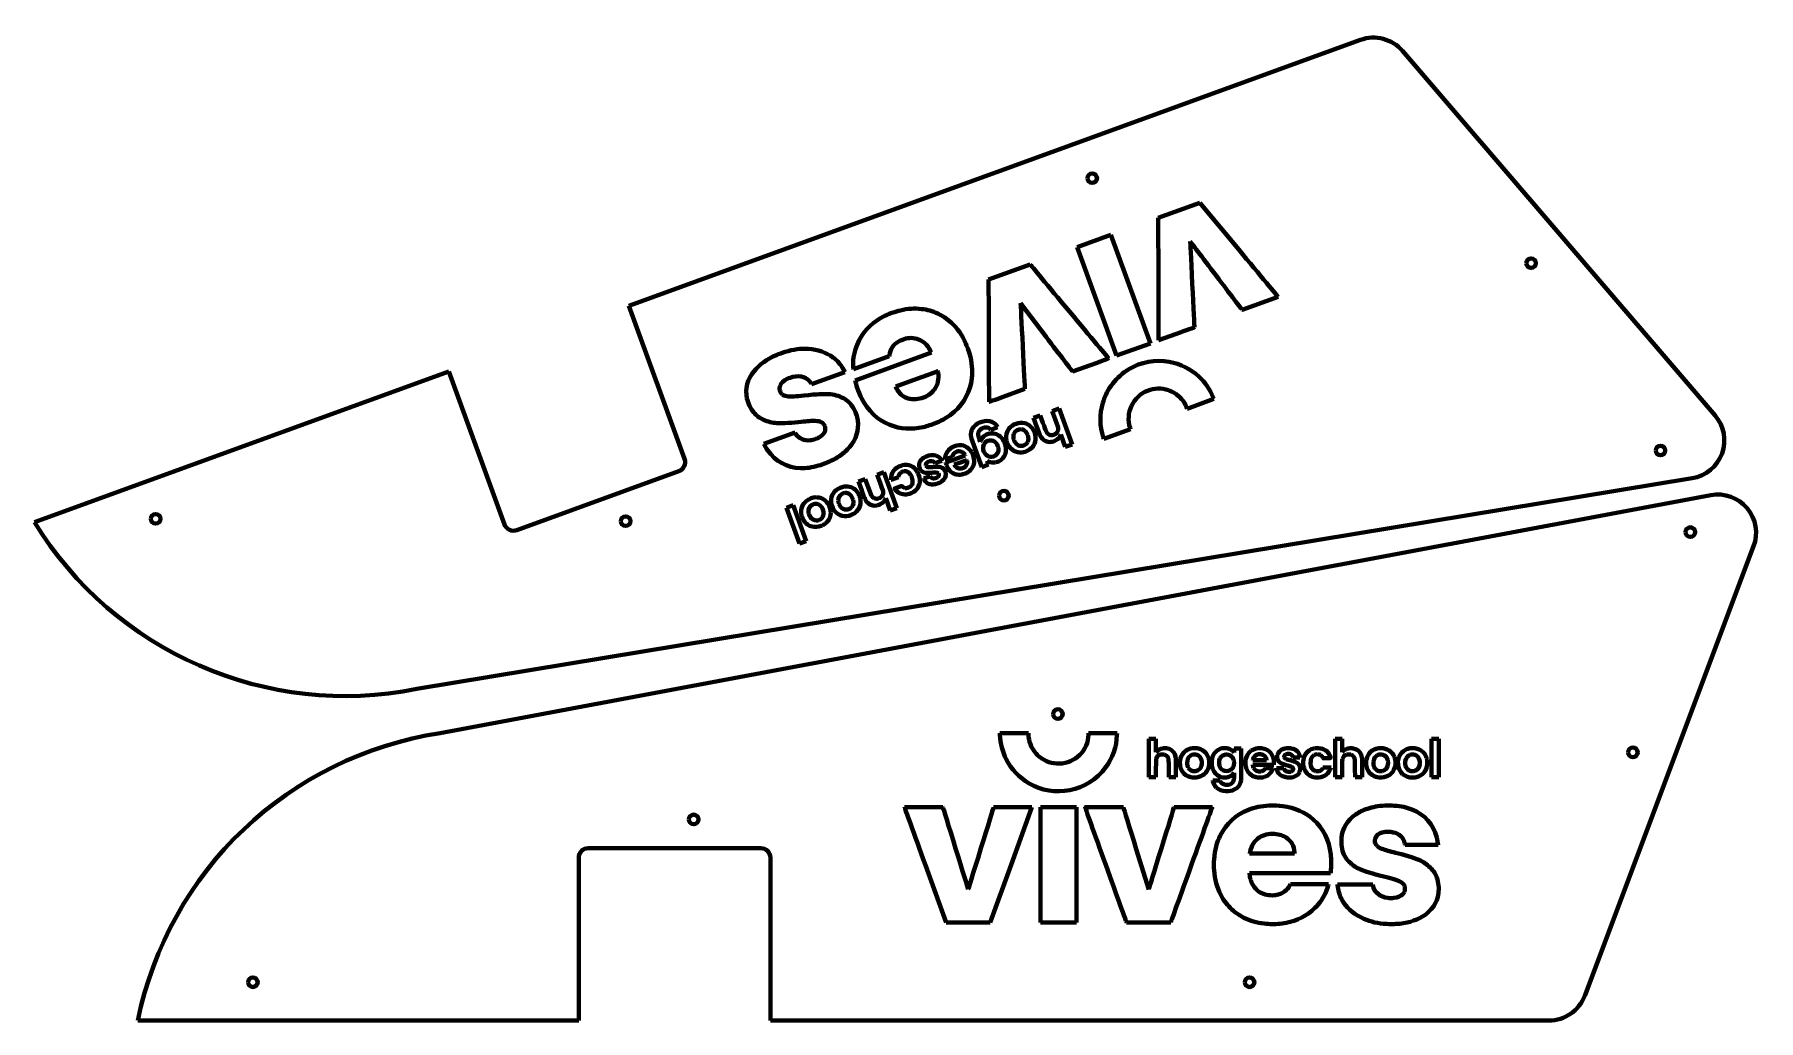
# Model space of a CAD drawing. Header units: millimetres. Extents: x 14 to 914, y 52 to 567.
import ezdxf

# ---------------------------------------------------------------- set-up
doc = ezdxf.new("R2010")
doc.units = ezdxf.units.MM
doc.header["$LTSCALE"] = 0.75
doc.layers.add('Visible', color=7, linetype='Continuous', lineweight=70)

msp = doc.modelspace()

# ---------------------------------------------------------------- linework, layer by layer
at = {"layer": 'Visible', "extrusion": (0.34202, -0.939693, 0)}
for p, q in [((706.06, 564.2), (324.4, 425.29)), ((891.17, 368.08), (728.08, 558.42)), ((600.57, 471.31), (622.27, 479.2)), ((622.27, 479.2), (642.65, 454.72)), ((600.69, 439.35), (600.57, 471.31)), ((558.33, 455.96), (575.91, 462.36)), ((575.91, 462.36), (596.5, 405.79)), ((578.92, 399.4), (558.33, 455.96)), ((512.12, 439.14), (533.79, 447.02)), ((533.79, 447.02), (533.87, 446.92)), ((512.11, 438.98), (512.12, 439.14)), ((600.81, 407.39), (600.69, 439.35)), ((324.4, 425.29), (353.47, 345.42)), ((528.82, 426.8), (528.83, 426.53)), ((542.09, 409.26), (528.82, 426.8)), ((644.37, 423.22), (644.27, 423.34)), ((663.16, 430.06), (644.37, 423.22)), ((663.1, 430.14), (663.16, 430.06)), ((596.5, 405.79), (578.92, 399.4)), ((610.15, 410.77), (600.81, 407.39)), ((460.28, 399.03), (441.56, 392.22)), ((442.5, 386.43), (482.25, 400.94)), ((460.34, 399.56), (460.28, 399.03)), ((482.25, 400.94), (482.17, 401.11)), ((230.43, 391.09), (14.3, 312.42)), ((259.5, 311.22), (230.43, 391.09)), ((437.1, 390.79), (419.73, 384.47)), ((436.95, 391.1), (437.1, 390.79)), ((441.56, 392.22), (441.51, 392.81)), ((474.65, 387.27), (463.66, 383.27)), ((555.91, 391.02), (555.64, 391.37)), ((565.31, 394.44), (555.91, 391.02)), ((419.73, 384.47), (419.65, 384.62)), ((442.68, 385.68), (442.5, 386.43)), ((463.66, 383.27), (463.9, 382.7)), ((531.05, 381.97), (521.7, 378.57)), ((531.05, 382.2), (531.05, 381.97)), ((545.32, 370.42), (548.84, 371.7)), ((546.86, 366.15), (545.32, 370.42)), ((548.84, 371.7), (555.64, 353.03)), ((615.68, 371.68), (615.39, 372.4)), ((629.65, 376.76), (615.68, 371.68)), ((629.34, 377.5), (629.65, 376.76)), ((513.25, 360.71), (513.1, 360.89)), ((516.77, 361.99), (513.25, 360.71)), ((516.63, 362.26), (516.77, 361.99)), ((535.53, 366.85), (539.05, 368.13)), ((537.08, 362.6), (535.53, 366.85)), ((539.05, 368.13), (540.48, 364.2)), ((586.15, 360.93), (572.23, 355.87)), ((585.92, 361.65), (586.15, 360.93)), ((394.9, 353.31), (411.12, 359.21)), ((394.96, 353.17), (394.9, 353.31)), ((411.12, 359.21), (411.23, 358.99)), ((503.05, 356.38), (502.98, 356.89)), ((505.8, 348.8), (503.05, 356.38)), ((507.23, 355.98), (507.76, 354.45)), ((507.76, 354.45), (507.83, 354.65)), ((549.78, 358.17), (549.62, 357.78)), ((552.11, 351.75), (549.78, 358.17)), ((555.64, 353.03), (552.11, 351.75)), ((572.23, 355.87), (571.92, 356.8)), ((484.24, 343.23), (484.11, 343.42)), ((486.02, 343.86), (484.24, 343.23)), ((487.79, 344.5), (486.02, 343.86)), ((487.73, 344.65), (487.79, 344.5)), ((489.78, 343.5), (499.96, 347.2)), ((489.79, 343.36), (489.78, 343.5)), ((493.27, 346.49), (491.38, 345.8)), ((493.32, 346.77), (493.27, 346.49)), ((497.5, 343.64), (494.2, 342.45)), ((494.2, 342.45), (494.29, 342.22)), ((500.8, 344.82), (497.5, 343.64)), ((499.96, 347.2), (499.9, 347.36)), ((500.85, 344.65), (500.8, 344.82)), ((508.55, 341.21), (505.8, 348.8)), ((512.12, 342.51), (508.55, 341.21)), ((511.4, 344.48), (512.12, 342.51)), ((511.64, 344.32), (511.4, 344.48)), ((213.76, 225.39), (879.24, 335.34)), ((350.49, 339.01), (265.91, 308.23)), ((444.2, 333.61), (447.72, 334.89)), ((445.72, 329.44), (444.2, 333.61)), ((447.72, 334.89), (449.26, 330.73)), ((454, 337.18), (457.52, 338.46)), ((455.54, 332.89), (454, 337.18)), ((457.52, 338.46), (464.31, 319.79)), ((465.14, 335.91), (463.25, 335.22)), ((465.17, 336.28), (465.14, 335.91)), ((478.23, 335.16), (481.57, 336.37)), ((478.27, 335.06), (478.23, 335.16)), ((481.57, 336.37), (481.75, 336.11)), ((458.46, 324.9), (458.22, 324.38)), ((460.79, 318.51), (458.46, 324.9)), ((406.65, 319.94), (410.18, 321.23)), ((413.45, 301.28), (406.65, 319.94)), ((410.18, 321.23), (416.97, 302.56)), ((464.31, 319.79), (460.79, 318.51)), ((416.97, 302.56), (413.45, 301.28))]:
    msp.add_line(p, q, dxfattribs=at)
at = {"layer": 'Visible', "extrusion": (0, 1, 0)}
for p, q in [((888.86, 326.52), (225.91, 202.23)), ((823.12, 65.19), (911.26, 299.83)), ((518.01, 202.23), (532.87, 202.23)), ((518.04, 201.43), (518.01, 202.23)), ((532.87, 202.23), (532.9, 201.45)), ((564.26, 201.47), (564.29, 202.23)), ((564.29, 202.23), (579.11, 202.23)), ((579.11, 202.23), (579.08, 201.24)), ((595.67, 199.22), (599.42, 199.22)), ((595.67, 179.35), (595.67, 199.22)), ((599.42, 199.22), (599.42, 192.39)), ((692.86, 199.22), (696.61, 199.22)), ((692.86, 179.35), (692.86, 199.22)), ((696.61, 199.22), (696.61, 192.41)), ((743.24, 199.22), (746.99, 199.22)), ((743.24, 179.35), (743.24, 199.22)), ((746.99, 199.22), (746.99, 179.35)), ((599.42, 192.39), (599.7, 192.7)), ((639.99, 192.35), (640.17, 192.12)), ((640.17, 194.21), (643.96, 194.21)), ((640.17, 192.12), (640.17, 194.21)), ((643.96, 194.21), (643.95, 186.15)), ((670.97, 189.54), (670.89, 189.85)), ((674.52, 189.54), (670.97, 189.54)), ((674.52, 189.64), (674.52, 189.54)), ((696.61, 192.41), (697.02, 192.82)), ((599.44, 183.88), (599.42, 179.35)), ((606.09, 179.35), (606.09, 183.53)), ((609.84, 183.88), (609.84, 179.35)), ((640.17, 181.5), (640.04, 181.34)), ((640.15, 179.88), (640.17, 181.5)), ((643.95, 186.15), (643.94, 178.08)), ((649.98, 185.65), (649.98, 185.48)), ((660.82, 185.65), (649.98, 185.65)), ((650.02, 188.36), (650.01, 188.17)), ((650.01, 188.17), (653.52, 188.16)), ((653.52, 188.16), (657.02, 188.15)), ((656.38, 183.79), (656.52, 184.03)), ((656.52, 184.03), (658.53, 184.03)), ((657.02, 188.15), (657.02, 188.39)), ((660.85, 185.78), (660.82, 185.65)), ((662.35, 184.03), (664.23, 184.02)), ((662.35, 183.87), (662.35, 184.03)), ((664.23, 184.02), (666.11, 184.01)), ((666.11, 184.01), (666.17, 183.79)), ((686.41, 184.02), (686.57, 184.35)), ((686.57, 184.35), (688.58, 184.35)), ((696.62, 183.9), (696.6, 179.35)), ((703.28, 179.35), (703.26, 183.79)), ((707.03, 183.79), (707.03, 179.35)), ((599.42, 179.35), (595.67, 179.35)), ((609.84, 179.35), (606.09, 179.35)), ((629.13, 177.5), (632.87, 177.5)), ((629.17, 177.2), (629.13, 177.5)), ((632.87, 177.5), (632.95, 177.28)), ((643.94, 178.08), (643.83, 177.57)), ((696.6, 179.35), (692.86, 179.35)), ((707.03, 179.35), (703.28, 179.35)), ((746.99, 179.35), (743.24, 179.35)), ((468.28, 163.61), (488.29, 163.61)), ((468.31, 163.51), (468.28, 163.61)), ((488.29, 163.61), (488.34, 163.46)), ((534.64, 163.59), (523.81, 133.51)), ((524.7, 163.6), (534.64, 163.59)), ((539.23, 163.61), (557.93, 163.61)), ((539.23, 103.42), (539.23, 163.61)), ((557.93, 163.61), (557.93, 103.42)), ((572.42, 163.61), (582.42, 163.61)), ((582.42, 163.61), (582.56, 163.18)), ((608.8, 163.39), (608.88, 163.61)), ((608.88, 163.61), (618.83, 163.61)), ((729.36, 143.98), (729.33, 144.22)), ((746.62, 143.98), (729.36, 143.98)), ((746.62, 144.13), (746.62, 143.98)), ((298.25, 52.23), (298.25, 137.23)), ((303.25, 142.23), (393.25, 142.23)), ((398.25, 137.23), (398.25, 52.23)), ((589.17, 141.74), (595.64, 120.72)), ((660.06, 139.35), (671.76, 139.35)), ((671.76, 139.35), (671.73, 139.96)), ((489.91, 103.44), (479.12, 133.42)), ((523.81, 133.51), (513, 103.44)), ((690.57, 129.14), (648.25, 129.09)), ((648.25, 129.09), (648.26, 128.91)), ((690.65, 129.9), (690.57, 129.14)), ((595.64, 120.72), (595.73, 120.97)), ((669.3, 122.9), (669.55, 123.37)), ((669.55, 123.37), (689.47, 123.37)), ((689.47, 123.37), (689.31, 122.8)), ((694.15, 123.19), (712.63, 123.19)), ((694.18, 122.85), (694.15, 123.19)), ((712.63, 123.19), (712.65, 123.02)), ((513, 103.44), (489.91, 103.44)), ((557.93, 103.42), (539.23, 103.42)), ((584.06, 103.42), (584.01, 103.55)), ((607.11, 103.42), (584.06, 103.42)), ((607.18, 103.56), (607.11, 103.42)), ((68.25, 52.23), (298.25, 52.23)), ((398.25, 52.23), (804.4, 52.23))]:
    msp.add_line(p, q, dxfattribs=at)
at = {"layer": 'Visible', "extrusion": (0, 0, -1)}
for centre in [(-566.17, 492), (-795.15, 447.64), (-862.67, 349.84), (-520.08, 326.24), (-77.53, 314.15), (-322.73, 312.94)]:
    msp.add_circle(centre, 2.5, dxfattribs=at)
at = {"layer": 'Visible', "extrusion": (1e-16, 0, -1)}
for centre in [(-878.25, 307.23), (-548.25, 212.23), (-848.25, 192.23), (-358.25, 157.23), (-128.25, 72.23), (-648.25, 72.23)]:
    msp.add_circle(centre, 2.5, dxfattribs=at)
at = {"layer": 'Visible', "extrusion": (0, 0, -1)}
for centre, radius, start, end in [((-712.9, 545.41), 20, 70, 139.41051), ((-875.98, 355.07), 20, 139.41051, 260.61903), ((-176.32, 411.67), 190, 258.63681, 328.51061)]:
    msp.add_arc(centre, radius, start, end, dxfattribs=at)
at = {"layer": 'Visible'}
for centre, start, end in [((348.77, 343.71), 290, 20), ((264.2, 312.93), 200, 290), ((303.25, 137.23), 90, 180), ((393.25, 137.23), 0, 90)]:
    msp.add_arc(centre, 5, start, end, dxfattribs=at)
at = {"layer": 'Visible', "extrusion": (1e-16, 0, -1)}
for centre, radius, start, end in [((-892.54, 306.86), 20, 79.38097, 200.58949), ((-254.44, 14.38), 190, 11.48939, 81.36319), ((-804.4, 72.23), 20, 200.58949, 270)]:
    msp.add_arc(centre, radius, start, end, dxfattribs=at)
at = {"layer": 'Visible'}
for points in [[(617.33, 458.92), (617.3, 458.96), (617.67, 451.14), (618.4, 436.61)], [(630.78, 441.16), (623.42, 450.89), (617.36, 458.88), (617.33, 458.92)], [(642.65, 454.72), (653.87, 441.25), (663.07, 430.2), (663.1, 430.14)], [(533.87, 446.92), (533.92, 446.86), (543.11, 435.83), (554.28, 422.41)], [(644.27, 423.34), (644.22, 423.41), (638.15, 431.43), (630.78, 441.16)], [(512.23, 407.05), (512.16, 424.52), (512.11, 438.89), (512.11, 438.98)], [(618.4, 436.61), (619.02, 424.31), (619.51, 414.23), (619.5, 414.2)], [(461.66, 421.64), (463.9, 422.45), (464.39, 422.6), (466.13, 423.01)], [(466.13, 423.01), (469.87, 423.9), (473.45, 424.13), (477.04, 423.71)], [(477.04, 423.71), (480.19, 423.35), (482.77, 422.63), (485.54, 421.34)], [(528.83, 426.53), (528.83, 426.39), (529.33, 416.41), (529.94, 404.36)], [(445.02, 408.26), (447.88, 413.15), (452.06, 417.08), (457.31, 419.78)], [(457.31, 419.78), (458.88, 420.59), (459.43, 420.82), (461.66, 421.64)], [(485.54, 421.34), (488.28, 420.06), (490.51, 418.55), (492.77, 416.45)], [(492.77, 416.45), (495.83, 413.59), (498.14, 410.26), (500.19, 405.77)], [(554.28, 422.41), (565.47, 408.99), (574.64, 397.97), (574.66, 397.93)], [(619.5, 414.2), (619.5, 414.18), (615.28, 412.64), (610.15, 410.77)], [(443.1, 404.14), (443.44, 405.07), (444.53, 407.41), (445.02, 408.26)], [(465.47, 406.94), (463.92, 406.09), (462.66, 404.96), (461.82, 403.69)], [(468.84, 408.24), (467.97, 408.03), (466.24, 407.37), (465.47, 406.94)], [(476.4, 407.48), (474.03, 408.63), (471.53, 408.88), (468.84, 408.24)], [(480.5, 403.97), (479.24, 405.65), (478.03, 406.69), (476.4, 407.48)], [(500.19, 405.77), (500.6, 404.86), (501.88, 401.36), (502.13, 400.42)], [(512.34, 375.22), (512.34, 375.26), (512.29, 389.58), (512.23, 407.05)], [(555.64, 391.37), (555.49, 391.57), (549.39, 399.62), (542.09, 409.26)], [(389.75, 391.29), (392.55, 394.75), (396.4, 397.52), (401.41, 399.68)], [(401.41, 399.68), (402.34, 400.08), (404.91, 401.02), (405.91, 401.32)], [(405.91, 401.32), (410.2, 402.61), (414.23, 403.13), (418.04, 402.87)], [(418.04, 402.87), (423.11, 402.53), (427.39, 401.07), (430.92, 398.45)], [(430.92, 398.45), (431.72, 397.86), (432.07, 397.57), (432.76, 396.92)], [(432.76, 396.92), (434.49, 395.27), (435.89, 393.34), (436.95, 391.1)], [(441.51, 392.81), (441.22, 396.59), (441.75, 400.38), (443.1, 404.14)], [(461.82, 403.69), (461.07, 402.53), (460.52, 401), (460.34, 399.56)], [(482.17, 401.11), (481.79, 401.96), (481.03, 403.26), (480.5, 403.97)], [(502.13, 400.42), (503.46, 395.61), (503.83, 391.72), (503.36, 387.59)], [(529.94, 404.36), (530.54, 392.3), (531.04, 382.33), (531.05, 382.2)], [(574.66, 397.93), (574.71, 397.87), (574.24, 397.69), (565.31, 394.44)], [(585.24, 392.26), (591.6, 396.08), (599.14, 397.47), (606.4, 396.16)], [(606.4, 396.16), (612.21, 395.11), (617.58, 392.42), (621.87, 388.4)], [(386.04, 377.05), (384.95, 381.97), (386.24, 386.96), (389.75, 391.29)], [(407.04, 387.25), (405.16, 386.31), (403.98, 385.2), (403.38, 383.82)], [(410.05, 388.32), (409.36, 388.17), (407.7, 387.58), (407.04, 387.25)], [(415.54, 388.12), (413.86, 388.69), (412.06, 388.76), (410.05, 388.32)], [(419.65, 384.62), (418.63, 386.45), (417.42, 387.48), (415.54, 388.12)], [(485.67, 391.21), (485.65, 391.25), (483.42, 390.46), (474.65, 387.27)], [(483.85, 381.69), (485.66, 384.17), (486.3, 387.07), (485.79, 390.48)], [(485.79, 390.48), (485.73, 390.86), (485.68, 391.18), (485.67, 391.21)], [(503.36, 387.59), (502.56, 380.63), (499.45, 374.72), (494.11, 369.99)], [(571.71, 374.75), (573.9, 382.11), (578.72, 388.33), (585.24, 392.26)], [(621.87, 388.4), (625.16, 385.33), (627.59, 381.78), (629.34, 377.5)], [(403.02, 382.39), (402.99, 381.76), (403.04, 381.53), (403.32, 380.77)], [(403.38, 383.82), (403.13, 383.25), (403.03, 382.87), (403.02, 382.39)], [(403.32, 380.77), (403.57, 380.08), (403.59, 380.03), (403.87, 379.68)], [(403.87, 379.68), (404.03, 379.49), (404.28, 379.22), (404.42, 379.1)], [(404.42, 379.1), (404.99, 378.64), (405.89, 378.28), (406.78, 378.17)], [(406.78, 378.17), (408.44, 377.96), (411.83, 378.1), (415.88, 378.53)], [(415.88, 378.53), (419.56, 378.93), (419.94, 378.97), (421.13, 379.06)], [(421.13, 379.06), (424.69, 379.36), (427.85, 379.41), (429.63, 379.21)], [(429.63, 379.21), (430.86, 379.06), (432.39, 378.72), (433.6, 378.31)], [(433.6, 378.31), (434.51, 378), (436.3, 377.18), (437.03, 376.73)], [(444.09, 381.24), (443.33, 383.32), (443.1, 384.05), (442.68, 385.68)], [(445.79, 377.18), (445.03, 378.72), (444.86, 379.12), (444.09, 381.24)], [(463.9, 382.7), (465.21, 379.59), (467.44, 377.68), (470.71, 376.89)], [(477.11, 377.17), (479.97, 378.01), (482.28, 379.57), (483.85, 381.69)], [(521.7, 378.57), (514.23, 375.85), (512.34, 375.18), (512.34, 375.22)], [(595.08, 381.07), (591.29, 379.55), (588.35, 376.78), (586.64, 373.11)], [(605.97, 381.32), (602.34, 382.54), (598.55, 382.46), (595.08, 381.07)], [(608.93, 379.94), (608.21, 380.38), (606.76, 381.05), (605.97, 381.32)], [(615.39, 372.4), (614.1, 375.56), (611.88, 378.15), (608.93, 379.94)], [(389.59, 369.71), (387.99, 371.65), (386.61, 374.49), (386.04, 377.05)], [(394.67, 365.92), (392.33, 367.01), (391.01, 367.99), (389.59, 369.71)], [(437.03, 376.73), (439.28, 375.36), (441.01, 373.31), (442.3, 370.5)], [(442.3, 370.5), (442.62, 369.8), (443.31, 367.92), (443.49, 367.25)], [(460.62, 363.17), (454.25, 365.69), (449.05, 370.6), (445.79, 377.18)], [(470.71, 376.89), (471.37, 376.72), (472.71, 376.58), (473.4, 376.59)], [(473.4, 376.59), (474.61, 376.6), (475.83, 376.8), (477.11, 377.17)], [(494.11, 369.99), (491.54, 367.72), (488.28, 365.72), (484.77, 364.24)], [(571.92, 356.8), (570.05, 362.48), (569.97, 368.92), (571.71, 374.75)], [(586.64, 373.11), (584.95, 369.49), (584.7, 365.49), (585.92, 361.65)], [(401.57, 364.15), (399.18, 364.28), (396.99, 364.84), (394.67, 365.92)], [(414.35, 364.8), (410.46, 364.31), (404.3, 363.99), (401.57, 364.15)], [(421.68, 365.29), (419.8, 365.34), (417.37, 365.18), (414.35, 364.8)], [(424.72, 364.71), (423.93, 365.1), (423.14, 365.25), (421.68, 365.29)], [(424.14, 356.96), (426.13, 358.18), (427.09, 359.79), (426.88, 361.59)], [(426.04, 363.65), (425.68, 364.11), (425.27, 364.44), (424.72, 364.71)], [(426.58, 362.65), (426.35, 363.22), (426.29, 363.33), (426.04, 363.65)], [(426.88, 361.59), (426.84, 361.94), (426.79, 362.1), (426.58, 362.65)], [(443.49, 367.25), (444.75, 362.46), (443.74, 357.3), (440.71, 353.09)], [(477.95, 362.06), (471.86, 360.71), (465.85, 361.1), (460.62, 363.17)], [(484.77, 364.24), (482.56, 363.32), (480.13, 362.54), (477.95, 362.06)], [(502.98, 356.89), (502.65, 359.21), (503.21, 361.09), (504.67, 362.62)], [(504.67, 362.62), (505.61, 363.59), (506.93, 364.34), (508.56, 364.82)], [(507.86, 360.87), (507.42, 360.52), (507.19, 360.22), (506.93, 359.67)], [(513.1, 360.89), (512.04, 362.18), (509.47, 362.17), (507.86, 360.87)], [(508.56, 364.82), (510.58, 365.41), (512.24, 365.4), (513.87, 364.78)], [(513.87, 364.78), (514.98, 364.36), (516.13, 363.31), (516.63, 362.26)], [(521.3, 355.59), (521.01, 357.63), (521.49, 359.55), (522.65, 361.1)], [(522.65, 361.1), (524.54, 363.6), (528, 364.84), (531, 364.1)], [(529.29, 360.92), (527.68, 361.13), (526.08, 360.26), (525.36, 358.8)], [(531.14, 360.05), (530.71, 360.45), (529.87, 360.84), (529.29, 360.92)], [(531, 364.1), (532.78, 363.66), (534.34, 362.45), (535.4, 360.71)], [(532.52, 357.82), (532.15, 358.86), (531.77, 359.47), (531.14, 360.05)], [(535.4, 360.71), (535.78, 360.09), (536.32, 358.72), (536.47, 357.98)], [(538.86, 357.86), (538.71, 358.17), (538.06, 359.91), (537.08, 362.6)], [(540.48, 364.2), (542.17, 359.56), (542.25, 359.4), (542.92, 358.72)], [(548.43, 361.49), (548.39, 361.9), (548.39, 361.9), (546.86, 366.15)], [(546.91, 358.42), (548, 359.06), (548.55, 360.15), (548.43, 361.49)], [(396.87, 349.89), (396.2, 350.86), (395.13, 352.69), (394.96, 353.17)], [(411.23, 358.99), (411.3, 358.88), (411.46, 358.61), (411.61, 358.4)], [(411.61, 358.4), (413.26, 355.95), (415.92, 354.82), (419.1, 355.2)], [(419.1, 355.2), (420.05, 355.31), (420.61, 355.45), (421.83, 355.9)], [(421.83, 355.9), (422.99, 356.31), (423.4, 356.51), (424.14, 356.96)], [(440.71, 353.09), (439.48, 351.37), (437.76, 349.58), (436.02, 348.2)], [(489.51, 346.39), (489.73, 348.28), (490.78, 350.02), (492.36, 351.14)], [(492.36, 351.14), (493.15, 351.69), (494.65, 352.31), (495.6, 352.49)], [(495.6, 352.49), (498.83, 353.09), (501.59, 351.81), (503.31, 348.91)], [(506.93, 359.67), (506.66, 359.12), (506.58, 358.61), (506.65, 357.92)], [(506.65, 357.92), (506.69, 357.54), (506.73, 357.38), (507.23, 355.98)], [(507.83, 354.65), (508.28, 356), (509.29, 357.22), (510.54, 357.93)], [(509.65, 353.05), (509.28, 352.31), (509.17, 351.64), (509.27, 350.72)], [(513.88, 355.07), (512.21, 355.47), (510.42, 354.63), (509.65, 353.05)], [(510.54, 357.93), (511.03, 358.2), (511.98, 358.54), (512.55, 358.66)], [(512.55, 358.66), (514.48, 359.05), (516.5, 358.51), (518.08, 357.17)], [(516.33, 353.38), (515.63, 354.29), (514.85, 354.83), (513.88, 355.07)], [(516.91, 352.14), (516.6, 352.99), (516.57, 353.05), (516.33, 353.38)], [(517.24, 349.91), (517.33, 350.83), (517.29, 351.08), (516.91, 352.14)], [(518.08, 357.17), (518.78, 356.58), (519.51, 355.65), (520.01, 354.74)], [(520.01, 354.74), (520.32, 354.15), (520.83, 352.75), (520.97, 352.1)], [(520.97, 352.1), (521.17, 351.13), (521.2, 350.17), (521.07, 349.17)], [(522.18, 352.89), (521.87, 353.5), (521.38, 354.98), (521.3, 355.59)], [(529.52, 348.87), (526.44, 348.53), (523.63, 350.07), (522.18, 352.89)], [(525.36, 358.8), (525.08, 358.22), (524.96, 357.24), (525.06, 356.41)], [(525.06, 356.41), (525.13, 355.85), (525.6, 354.57), (525.94, 354.06)], [(525.94, 354.06), (526.74, 352.82), (527.91, 352.17), (529.28, 352.2)], [(529.28, 352.2), (529.7, 352.21), (529.8, 352.23), (530.36, 352.42)], [(530.36, 352.42), (531.42, 352.78), (532.02, 353.28), (532.5, 354.21)], [(532.5, 354.21), (533.03, 355.23), (533.04, 356.4), (532.52, 357.82)], [(535.38, 352.18), (534.68, 351.21), (533.71, 350.39), (532.59, 349.79)], [(535.98, 353.24), (535.81, 352.88), (535.54, 352.41), (535.38, 352.18)], [(536.47, 357.98), (536.83, 356.27), (536.66, 354.72), (535.98, 353.24)], [(541.89, 354.7), (540.58, 355.26), (539.6, 356.29), (538.86, 357.86)], [(544.63, 354.31), (543.56, 354.21), (542.75, 354.33), (541.89, 354.7)], [(542.92, 358.72), (543.49, 358.15), (544.27, 357.85), (545.07, 357.88)], [(547.19, 355.15), (546.56, 354.8), (545.25, 354.37), (544.63, 354.31)], [(545.07, 357.88), (545.55, 357.89), (546.45, 358.16), (546.91, 358.42)], [(549.62, 357.78), (549.2, 356.74), (548.32, 355.79), (547.19, 355.15)], [(414.01, 340.61), (407.06, 340.78), (400.82, 344.15), (396.87, 349.89)], [(423.38, 341.95), (419.86, 340.94), (417.02, 340.54), (414.01, 340.61)], [(427.91, 343.55), (427.01, 343.17), (424.26, 342.2), (423.38, 341.95)], [(436.02, 348.2), (433.76, 346.41), (431.11, 344.89), (427.91, 343.55)], [(462.92, 339.75), (463.81, 340.76), (464.85, 341.4), (466.41, 341.92)], [(466.41, 341.92), (467.64, 342.33), (468.46, 342.43), (469.64, 342.31)], [(469.64, 342.31), (471.8, 342.08), (473.57, 340.89), (474.85, 338.82)], [(476, 340.93), (475.79, 341.56), (475.75, 341.89), (475.8, 342.45)], [(475.8, 342.45), (475.97, 344.24), (477.33, 345.8), (479.6, 346.76)], [(480.22, 343.74), (479.51, 343.25), (479.22, 342.57), (479.44, 341.96)], [(479.44, 341.96), (479.64, 341.39), (480.04, 341.18), (481.01, 341.15)], [(479.6, 346.76), (481.24, 347.47), (483.17, 347.63), (484.64, 347.19)], [(484.11, 343.42), (483.36, 344.52), (481.58, 344.67), (480.22, 343.74)], [(484.64, 347.19), (485.55, 346.92), (486.51, 346.33), (487.05, 345.71)], [(487.05, 345.71), (487.32, 345.4), (487.65, 344.89), (487.73, 344.65)], [(489.46, 345.18), (489.43, 345.28), (489.45, 345.87), (489.51, 346.39)], [(491.38, 345.8), (489.8, 345.23), (489.48, 345.12), (489.46, 345.18)], [(490.21, 342.1), (489.99, 342.73), (489.8, 343.29), (489.79, 343.36)], [(490.89, 340.55), (490.66, 340.93), (490.58, 341.09), (490.21, 342.1)], [(494.67, 348.83), (493.91, 348.33), (493.47, 347.66), (493.32, 346.77)], [(494.29, 342.22), (494.39, 341.92), (494.73, 341.46), (495, 341.21)], [(495.62, 349.26), (495.12, 349.09), (494.97, 349.03), (494.67, 348.83)], [(496.64, 349.46), (496.27, 349.45), (496.14, 349.43), (495.62, 349.26)], [(498.19, 349.12), (497.6, 349.39), (497.24, 349.47), (496.64, 349.46)], [(499.04, 348.54), (498.75, 348.83), (498.62, 348.92), (498.19, 349.12)], [(499.9, 347.36), (499.8, 347.66), (499.4, 348.2), (499.04, 348.54)], [(499.34, 340.99), (500.39, 341.66), (500.97, 342.78), (500.92, 344.05)], [(500.92, 344.05), (500.91, 344.28), (500.88, 344.55), (500.85, 344.65)], [(504.33, 342.62), (504.18, 342), (503.67, 340.88), (503.3, 340.39)], [(503.31, 348.91), (503.59, 348.45), (504.15, 347.01), (504.3, 346.41)], [(504.3, 346.41), (504.6, 345.12), (504.62, 343.81), (504.33, 342.62)], [(509.27, 350.72), (509.32, 350.22), (509.63, 349.26), (509.88, 348.79)], [(509.88, 348.79), (510.09, 348.4), (510.54, 347.8), (510.81, 347.53)], [(510.81, 347.53), (511.6, 346.79), (512.71, 346.42), (513.82, 346.53)], [(513.09, 343.72), (512.71, 343.81), (511.98, 344.12), (511.64, 344.32)], [(515.69, 343.64), (514.9, 343.49), (513.86, 343.52), (513.09, 343.72)], [(513.82, 346.53), (514.27, 346.58), (514.91, 346.77), (515.25, 346.95)], [(515.25, 346.95), (516.38, 347.58), (517.1, 348.65), (517.24, 349.91)], [(517.58, 344.28), (517.37, 344.15), (516.08, 343.72), (515.69, 343.64)], [(517.95, 344.49), (517.78, 344.4), (517.61, 344.3), (517.58, 344.28)], [(521.07, 349.17), (520.81, 347.25), (519.57, 345.39), (517.95, 344.49)], [(532.59, 349.79), (531.71, 349.33), (530.56, 348.98), (529.52, 348.87)], [(457.11, 328.23), (457.08, 328.62), (457.08, 328.62), (455.54, 332.89)], [(461.34, 334.59), (461.29, 334.73), (461.28, 335.48), (461.32, 335.94)], [(461.32, 335.94), (461.44, 337.31), (462.06, 338.77), (462.92, 339.75)], [(463.25, 335.22), (461.63, 334.63), (461.36, 334.54), (461.34, 334.59)], [(466.4, 338.4), (465.64, 337.87), (465.26, 337.2), (465.17, 336.28)], [(468.09, 339.03), (467.66, 339), (466.81, 338.68), (466.4, 338.4)], [(471.05, 337.69), (470.26, 338.68), (469.27, 339.13), (468.09, 339.03)], [(472.04, 335.83), (471.73, 336.67), (471.48, 337.14), (471.05, 337.69)], [(471.65, 331.32), (472.02, 331.71), (472.37, 332.45), (472.44, 333.02)], [(472.44, 333.02), (472.56, 333.93), (472.44, 334.72), (472.04, 335.83)], [(474.85, 338.82), (476.04, 336.9), (476.51, 334.38), (476.03, 332.4)], [(476.77, 339.45), (476.42, 339.86), (476.21, 340.27), (476, 340.93)], [(479.14, 338.18), (478.14, 338.36), (477.31, 338.8), (476.77, 339.45)], [(478.51, 334.59), (478.4, 334.79), (478.29, 335), (478.27, 335.06)], [(484.11, 332.19), (481.67, 331.75), (479.6, 332.63), (478.51, 334.59)], [(482.55, 338.24), (481.09, 338.08), (479.8, 338.06), (479.14, 338.18)], [(481.01, 341.15), (481.72, 341.13), (482.44, 341.17), (483.49, 341.28)], [(481.75, 336.11), (482.27, 335.33), (483.12, 335.05), (484.23, 335.31)], [(484.63, 338.31), (483.96, 338.34), (483.37, 338.32), (482.55, 338.24)], [(483.49, 341.28), (484.43, 341.38), (485.7, 341.41), (486.24, 341.34)], [(486.43, 332.94), (486.11, 332.79), (484.52, 332.26), (484.11, 332.19)], [(484.23, 335.31), (484.69, 335.42), (485.29, 335.7), (485.6, 335.97)], [(485.92, 337.79), (485.67, 338.13), (485.3, 338.28), (484.63, 338.31)], [(485.6, 335.97), (486.23, 336.51), (486.35, 337.2), (485.92, 337.79)], [(486.24, 341.34), (487.46, 341.18), (488.48, 340.61), (489.04, 339.78)], [(487.79, 333.81), (487.48, 333.57), (486.82, 333.15), (486.43, 332.94)], [(489.71, 338.08), (489.97, 336.51), (489.27, 334.97), (487.79, 333.81)], [(489.04, 339.78), (489.32, 339.36), (489.63, 338.57), (489.71, 338.08)], [(493, 338.3), (492.25, 338.82), (491.45, 339.67), (490.89, 340.55)], [(495.07, 337.38), (494.47, 337.52), (493.52, 337.95), (493, 338.3)], [(495, 341.21), (495.65, 340.62), (496.56, 340.33), (497.52, 340.4)], [(498.09, 337.31), (497.09, 337.14), (495.94, 337.17), (495.07, 337.38)], [(497.52, 340.4), (497.97, 340.43), (498.98, 340.75), (499.34, 340.99)], [(500.5, 338.09), (500, 337.83), (498.7, 337.41), (498.09, 337.31)], [(503.3, 340.39), (502.64, 339.5), (501.62, 338.66), (500.5, 338.09)], [(417.15, 323.61), (418.5, 324.67), (420.39, 325.36), (422.08, 325.41)], [(422.08, 325.41), (423.01, 325.43), (424.08, 325.25), (424.91, 324.93)], [(424.91, 324.93), (426.18, 324.44), (427.37, 323.47), (428.21, 322.25)], [(430.43, 320.69), (429.93, 322.06), (429.8, 323.1), (429.95, 324.43)], [(429.95, 324.43), (430.3, 327.42), (432.56, 329.9), (435.73, 330.77)], [(435.32, 327.03), (434.21, 326.26), (433.65, 325.1), (433.7, 323.7)], [(437.16, 327.71), (436.62, 327.67), (435.79, 327.37), (435.32, 327.03)], [(435.73, 330.77), (438.32, 331.49), (440.83, 330.92), (442.66, 329.22)], [(438.94, 327.36), (438.3, 327.66), (437.83, 327.75), (437.16, 327.71)], [(439.9, 326.72), (439.56, 327.06), (439.45, 327.13), (438.94, 327.36)], [(441.37, 324.09), (441.1, 325.13), (440.58, 326.07), (439.9, 326.72)], [(445.24, 324.26), (445.7, 320.97), (444.25, 318.13), (441.29, 316.56)], [(441.55, 322.2), (441.61, 322.83), (441.57, 323.33), (441.37, 324.09)], [(442.66, 329.22), (443.35, 328.58), (443.92, 327.81), (444.37, 326.95)], [(444.37, 326.95), (444.68, 326.34), (445.16, 324.86), (445.24, 324.26)], [(447.49, 324.72), (447.34, 325.05), (446.63, 326.94), (445.72, 329.44)], [(449.07, 322.45), (448.42, 323.06), (447.93, 323.77), (447.49, 324.72)], [(449.26, 330.73), (450.74, 326.72), (450.8, 326.56), (451.02, 326.21)], [(451.02, 326.21), (451.46, 325.53), (451.86, 325.16), (452.45, 324.89)], [(452.45, 324.89), (452.85, 324.71), (453.26, 324.63), (453.75, 324.63)], [(453.75, 324.63), (454.12, 324.64), (454.19, 324.66), (454.89, 324.91)], [(454.89, 324.91), (455.54, 325.15), (455.66, 325.21), (455.91, 325.4)], [(455.91, 325.4), (456.8, 326.07), (457.21, 327.03), (457.11, 328.23)], [(458.22, 324.38), (458.08, 324.09), (457.89, 323.74), (457.78, 323.59)], [(463.35, 329.48), (462.9, 330.05), (462.71, 329.9), (464.9, 330.7)], [(469.21, 326.92), (466.9, 326.69), (464.83, 327.59), (463.35, 329.48)], [(464.9, 330.7), (466.67, 331.34), (466.8, 331.38), (466.85, 331.32)], [(466.85, 331.32), (466.87, 331.28), (467.02, 331.13), (467.18, 330.98)], [(467.18, 330.98), (467.52, 330.65), (468.2, 330.32), (468.66, 330.26)], [(468.66, 330.26), (469.25, 330.18), (469.62, 330.22), (470.28, 330.47)], [(472.36, 327.85), (471.49, 327.41), (470.14, 327.02), (469.21, 326.92)], [(470.28, 330.47), (470.95, 330.71), (471.22, 330.88), (471.65, 331.32)], [(473.03, 328.24), (472.82, 328.11), (472.52, 327.93), (472.36, 327.85)], [(476.03, 332.4), (475.63, 330.71), (474.58, 329.25), (473.03, 328.24)], [(414.39, 316.67), (414.01, 319.42), (415.01, 321.92), (417.15, 323.61)], [(414.87, 315.05), (414.5, 316.05), (414.45, 316.21), (414.39, 316.67)], [(415.55, 313.48), (415.3, 313.89), (415.22, 314.07), (414.87, 315.05)], [(420.03, 321.54), (418.63, 320.73), (417.99, 319.42), (418.13, 317.67)], [(418.13, 317.67), (418.17, 317.25), (418.2, 317.14), (418.48, 316.36)], [(418.48, 316.36), (418.74, 315.66), (418.83, 315.46), (419.03, 315.15)], [(419.03, 315.15), (419.84, 313.91), (421, 313.27), (422.38, 313.29)], [(423.2, 321.77), (422.21, 322.2), (421.02, 322.11), (420.03, 321.54)], [(424.91, 320.35), (424.43, 321.05), (423.95, 321.46), (423.2, 321.77)], [(424.79, 314.24), (425.48, 314.86), (425.92, 315.75), (425.99, 316.66)], [(425.99, 316.66), (426.07, 317.78), (425.64, 319.29), (424.91, 320.35)], [(429.75, 317.34), (429.73, 315.53), (429.05, 313.78), (427.88, 312.54)], [(428.21, 322.25), (429.15, 320.88), (429.77, 318.91), (429.75, 317.34)], [(432.03, 317.95), (431.29, 318.77), (430.85, 319.54), (430.43, 320.69)], [(440.27, 316.12), (437.18, 314.98), (434.06, 315.67), (432.03, 317.95)], [(433.7, 323.7), (433.73, 323.04), (433.78, 322.79), (434.05, 322.05)], [(434.05, 322.05), (434.32, 321.31), (434.51, 320.93), (434.89, 320.44)], [(434.89, 320.44), (435.65, 319.44), (436.79, 318.91), (438.08, 318.96)], [(438.08, 318.96), (438.35, 318.97), (438.55, 319.02), (439.03, 319.18)], [(439.03, 319.18), (439.84, 319.46), (440.14, 319.64), (440.68, 320.22)], [(441.29, 316.56), (441.08, 316.45), (440.62, 316.25), (440.27, 316.12)], [(440.68, 320.22), (440.9, 320.46), (441.02, 320.66), (441.23, 321.09)], [(441.23, 321.09), (441.46, 321.6), (441.5, 321.72), (441.55, 322.2)], [(453.71, 321.13), (451.94, 320.81), (450.3, 321.28), (449.07, 322.45)], [(455.9, 321.93), (455.4, 321.65), (454.24, 321.23), (453.71, 321.13)], [(457.78, 323.59), (457.32, 322.96), (456.61, 322.33), (455.9, 321.93)], [(417.59, 311.24), (416.78, 311.84), (416.09, 312.6), (415.55, 313.48)], [(419.98, 310.12), (419.29, 310.29), (418.18, 310.81), (417.59, 311.24)], [(424.71, 310.46), (423.13, 309.87), (421.5, 309.75), (419.98, 310.12)], [(422.38, 313.29), (422.8, 313.3), (422.9, 313.32), (423.46, 313.51)], [(423.46, 313.51), (424.12, 313.74), (424.4, 313.89), (424.79, 314.24)], [(425.43, 310.74), (425.37, 310.71), (425.05, 310.58), (424.71, 310.46)], [(425.84, 310.97), (425.67, 310.87), (425.48, 310.77), (425.43, 310.74)], [(427.88, 312.54), (427.28, 311.91), (426.56, 311.35), (425.84, 310.97)], [(521.33, 188.64), (519.3, 192.65), (518.23, 196.81), (518.04, 201.43)], [(532.9, 201.45), (533.03, 198.04), (534.23, 194.85), (536.39, 192.15)], [(559.67, 190.95), (562.5, 193.77), (564.1, 197.45), (564.26, 201.47)], [(579.08, 201.24), (578.9, 195.27), (576.77, 189.19), (573.14, 184.3)], [(536.39, 192.15), (536.91, 191.5), (538.05, 190.37), (538.7, 189.84)], [(538.7, 189.84), (541.69, 187.45), (545.28, 186.24), (549.02, 186.36)], [(549.02, 186.36), (553.1, 186.49), (556.81, 188.08), (559.67, 190.95)], [(602.03, 191.16), (600.78, 190.94), (599.9, 190.1), (599.55, 188.8)], [(599.7, 192.7), (600.45, 193.52), (601.6, 194.12), (602.88, 194.33)], [(603.94, 191.05), (603.49, 191.2), (602.55, 191.25), (602.03, 191.16)], [(602.88, 194.33), (603.6, 194.45), (604.97, 194.41), (605.58, 194.25)], [(605.68, 189.52), (605.33, 190.25), (604.71, 190.8), (603.94, 191.05)], [(605.58, 194.25), (606.62, 193.97), (607.34, 193.59), (608.01, 192.95)], [(606.09, 183.53), (606.09, 188.47), (606.07, 188.65), (605.68, 189.52)], [(608.01, 192.95), (609.06, 191.97), (609.63, 190.67), (609.79, 188.94)], [(609.79, 188.94), (609.82, 188.6), (609.84, 186.74), (609.84, 183.88)], [(611.99, 188.01), (612.24, 189.74), (612.92, 191.14), (614.08, 192.29)], [(614.08, 192.29), (614.36, 192.58), (614.77, 192.93), (615, 193.09)], [(615, 193.09), (615.99, 193.76), (617.18, 194.2), (618.44, 194.38)], [(617.01, 190.2), (616.16, 189.41), (615.76, 188.32), (615.75, 186.81)], [(619.63, 191.14), (618.51, 191.17), (617.78, 190.9), (617.01, 190.2)], [(618.44, 194.38), (619.42, 194.51), (620.62, 194.44), (621.63, 194.19)], [(620.72, 190.98), (620.32, 191.11), (620.22, 191.13), (619.63, 191.14)], [(623.23, 188.09), (622.9, 189.52), (622.02, 190.54), (620.72, 190.98)], [(621.63, 194.19), (624.65, 193.46), (626.76, 191.05), (627.16, 187.9)], [(628.57, 188.24), (628.71, 189.21), (629.01, 190.13), (629.48, 191.02)], [(629.48, 191.02), (630.37, 192.74), (632.18, 194.06), (634.01, 194.35)], [(632.82, 189.01), (632.42, 188.18), (632.37, 187.93), (632.37, 186.81)], [(635.7, 191.11), (634.42, 190.91), (633.38, 190.15), (632.82, 189.01)], [(634.01, 194.35), (634.2, 194.38), (634.39, 194.41), (634.43, 194.42)], [(634.43, 194.42), (634.67, 194.47), (636.03, 194.44), (636.42, 194.38)], [(637.19, 191.02), (636.75, 191.13), (636.08, 191.17), (635.7, 191.11)], [(636.42, 194.38), (637.21, 194.25), (638.19, 193.86), (638.84, 193.41)], [(639.67, 189.05), (639.19, 190.02), (638.27, 190.74), (637.19, 191.02)], [(638.84, 193.41), (639.16, 193.2), (639.74, 192.66), (639.99, 192.35)], [(640.12, 187.55), (640.06, 187.99), (639.84, 188.7), (639.67, 189.05)], [(646.18, 187.88), (646.33, 189.2), (646.77, 190.43), (647.45, 191.45)], [(647.45, 191.45), (647.8, 191.98), (648.66, 192.85), (649.17, 193.19)], [(649.17, 193.19), (650.1, 193.8), (651.34, 194.24), (652.59, 194.4)], [(650.16, 188.94), (650.09, 188.72), (650.03, 188.46), (650.02, 188.36)], [(652.69, 191.28), (651.47, 191), (650.55, 190.15), (650.16, 188.94)], [(652.59, 194.4), (653.15, 194.47), (654.52, 194.42), (655.12, 194.31)], [(654.6, 191.21), (654.17, 191.33), (653.11, 191.38), (652.69, 191.28)], [(656.69, 189.58), (656.28, 190.36), (655.53, 190.94), (654.6, 191.21)], [(655.12, 194.31), (656.12, 194.12), (657.19, 193.71), (657.94, 193.21)], [(657.02, 188.39), (657.02, 188.7), (656.87, 189.26), (656.69, 189.58)], [(657.94, 193.21), (658.45, 192.87), (659.2, 192.15), (659.57, 191.63)], [(659.57, 191.63), (660.1, 190.89), (660.55, 189.82), (660.78, 188.8)], [(662.79, 188.89), (662.67, 189.38), (662.65, 190.23), (662.74, 190.72)], [(662.74, 190.72), (663.03, 192.27), (664.21, 193.49), (666, 194.08)], [(666, 194.08), (666.37, 194.2), (667.14, 194.36), (667.58, 194.42)], [(667.32, 191.29), (666.55, 191), (666.19, 190.39), (666.4, 189.7)], [(666.4, 189.7), (666.51, 189.28), (666.81, 189.02), (667.43, 188.76)], [(668.84, 191.44), (668.36, 191.5), (667.71, 191.44), (667.32, 191.29)], [(667.58, 194.42), (667.93, 194.46), (669.61, 194.4), (670.01, 194.34)], [(670.89, 189.85), (670.67, 190.76), (669.97, 191.31), (668.84, 191.44)], [(670.01, 194.34), (672.45, 193.92), (674.1, 192.38), (674.45, 190.16)], [(674.45, 190.16), (674.49, 189.94), (674.52, 189.7), (674.52, 189.64)], [(676.44, 184.94), (675.99, 187.15), (676.41, 189.68), (677.53, 191.37)], [(677.53, 191.37), (678.49, 192.83), (679.97, 193.84), (681.78, 194.26)], [(680.7, 189.56), (680.27, 188.75), (680.11, 187.97), (680.11, 186.78)], [(682.02, 190.89), (681.54, 190.65), (680.96, 190.08), (680.7, 189.56)], [(681.78, 194.26), (682.01, 194.31), (682.36, 194.37), (682.54, 194.4)], [(683.6, 191.22), (682.88, 191.22), (682.57, 191.15), (682.02, 190.89)], [(682.54, 194.4), (683.51, 194.51), (684.91, 194.42), (685.82, 194.19)], [(685.2, 190.87), (684.66, 191.14), (684.3, 191.23), (683.6, 191.22)], [(686.34, 189.68), (686.13, 190.11), (685.61, 190.65), (685.2, 190.87)], [(685.82, 194.19), (688.07, 193.62), (689.71, 192.06), (690.45, 189.78)], [(686.53, 189.25), (686.52, 189.29), (686.43, 189.49), (686.34, 189.68)], [(688.58, 189.17), (686.7, 189.17), (686.56, 189.17), (686.53, 189.25)], [(690.45, 189.78), (690.67, 189.09), (690.91, 189.17), (688.58, 189.17)], [(698.83, 191.08), (697.77, 190.74), (697.06, 189.98), (696.74, 188.82)], [(697.02, 192.82), (697.24, 193.04), (697.54, 193.31), (697.7, 193.41)], [(697.7, 193.41), (698.34, 193.84), (699.23, 194.19), (700.03, 194.33)], [(699.97, 191.18), (699.27, 191.18), (699.14, 191.17), (698.83, 191.08)], [(701.12, 191.05), (700.78, 191.17), (700.71, 191.18), (699.97, 191.18)], [(700.03, 194.33), (700.6, 194.42), (701.83, 194.42), (702.36, 194.33)], [(702.26, 190.36), (701.94, 190.67), (701.59, 190.89), (701.12, 191.05)], [(703.15, 188.64), (702.97, 189.43), (702.72, 189.91), (702.26, 190.36)], [(702.36, 194.33), (704.13, 194.02), (705.51, 193.02), (706.27, 191.51)], [(706.27, 191.51), (706.68, 190.71), (706.89, 189.88), (706.98, 188.83)], [(709.25, 188.5), (709.94, 191.75), (712.28, 193.91), (715.59, 194.38)], [(713.43, 189.17), (713.15, 188.6), (713.02, 188.11), (712.94, 187.33)], [(714.11, 190.09), (713.71, 189.7), (713.63, 189.6), (713.43, 189.17)], [(714.92, 190.73), (714.63, 190.58), (714.45, 190.44), (714.11, 190.09)], [(716.82, 191.14), (715.96, 191.16), (715.63, 191.08), (714.92, 190.73)], [(715.59, 194.38), (715.83, 194.41), (716.33, 194.44), (716.7, 194.44)], [(716.7, 194.44), (720, 194.46), (722.69, 192.74), (723.83, 189.9)], [(717.79, 191.02), (717.53, 191.1), (717.33, 191.13), (716.82, 191.14)], [(720.28, 188.54), (719.91, 189.75), (719.02, 190.63), (717.79, 191.02)], [(723.83, 189.9), (724.23, 188.88), (724.39, 188.01), (724.39, 186.78)], [(725.95, 184.56), (725.52, 186.16), (725.62, 188.23), (726.17, 189.7)], [(726.17, 189.7), (726.81, 191.39), (728.05, 192.8), (729.58, 193.57)], [(729.94, 189.05), (729.48, 188.02), (729.37, 186.45), (729.69, 185.21)], [(729.58, 193.57), (730.35, 193.96), (731.22, 194.23), (732.03, 194.35)], [(731.9, 190.91), (731.04, 190.57), (730.32, 189.88), (729.94, 189.05)], [(733.4, 191.14), (732.69, 191.16), (732.39, 191.11), (731.9, 190.91)], [(732.03, 194.35), (732.22, 194.38), (732.43, 194.41), (732.49, 194.42)], [(732.49, 194.42), (732.56, 194.43), (732.91, 194.44), (733.27, 194.44)], [(733.27, 194.44), (734.95, 194.46), (736.52, 194.01), (737.82, 193.15)], [(734.48, 190.98), (734.09, 191.11), (733.98, 191.13), (733.4, 191.14)], [(736.99, 188.09), (736.66, 189.53), (735.79, 190.53), (734.48, 190.98)], [(737.82, 193.15), (738.42, 192.75), (739.28, 191.88), (739.68, 191.27)], [(739.68, 191.27), (740.24, 190.43), (740.63, 189.48), (740.84, 188.46)], [(533.22, 176.05), (528.12, 179.02), (523.99, 183.39), (521.33, 188.64)], [(573.14, 184.3), (568.56, 178.14), (561.91, 173.94), (554.44, 172.48)], [(599.55, 188.8), (599.45, 188.4), (599.45, 188.4), (599.44, 183.88)], [(612.06, 185.07), (611.92, 185.79), (611.88, 187.26), (611.99, 188.01)], [(615.03, 180.39), (613.52, 181.41), (612.46, 183.08), (612.06, 185.07)], [(623.91, 180.35), (621.28, 178.64), (617.6, 178.66), (615.03, 180.39)], [(615.75, 186.81), (615.75, 185.71), (615.9, 185.01), (616.29, 184.24)], [(616.29, 184.24), (616.56, 183.72), (617.21, 183.06), (617.73, 182.79)], [(617.73, 182.79), (619.17, 182.05), (620.97, 182.32), (622.15, 183.44)], [(622.15, 183.44), (622.61, 183.89), (623.06, 184.76), (623.25, 185.58)], [(623.25, 185.58), (623.38, 186.13), (623.37, 187.5), (623.23, 188.09)], [(627.06, 185.07), (626.63, 183.05), (625.53, 181.41), (623.91, 180.35)], [(627.16, 187.9), (627.24, 187.22), (627.19, 185.66), (627.06, 185.07)], [(628.57, 185.42), (628.48, 186.08), (628.48, 187.58), (628.57, 188.24)], [(629.55, 182.48), (629.09, 183.28), (628.72, 184.39), (628.57, 185.42)], [(634.24, 179.19), (632.29, 179.49), (630.58, 180.68), (629.55, 182.48)], [(632.37, 186.81), (632.37, 185.9), (632.37, 185.84), (632.49, 185.45)], [(632.49, 185.45), (632.84, 184.34), (633.38, 183.57), (634.21, 183.02)], [(634.21, 183.02), (635.65, 182.07), (637.61, 182.25), (638.88, 183.46)], [(640.04, 181.34), (639.16, 180.23), (637.79, 179.42), (636.37, 179.19)], [(638.88, 183.46), (639.48, 184.03), (639.81, 184.63), (640.03, 185.53)], [(640.03, 185.53), (640.15, 186.01), (640.2, 187.02), (640.12, 187.55)], [(646.25, 185.19), (646.15, 185.72), (646.11, 187.26), (646.18, 187.88)], [(652.27, 179.19), (649.03, 179.73), (646.87, 181.88), (646.25, 185.19)], [(649.98, 185.48), (649.98, 185.16), (650.17, 184.52), (650.39, 184.07)], [(650.39, 184.07), (650.56, 183.71), (650.66, 183.58), (651, 183.24)], [(651, 183.24), (651.46, 182.79), (651.77, 182.59), (652.33, 182.39)], [(652.33, 182.39), (652.69, 182.27), (652.82, 182.25), (653.36, 182.23)], [(653.36, 182.23), (653.89, 182.22), (654.05, 182.23), (654.4, 182.31)], [(654.4, 182.31), (655.28, 182.52), (655.92, 183), (656.38, 183.79)], [(660.08, 182.83), (659.23, 181.14), (657.65, 179.87), (655.78, 179.35)], [(658.53, 184.03), (660.21, 184.03), (660.54, 184.02), (660.54, 183.96)], [(660.54, 183.96), (660.54, 183.85), (660.32, 183.3), (660.08, 182.83)], [(660.78, 188.8), (660.87, 188.36), (660.89, 188.19), (660.89, 187.11)], [(660.89, 187.11), (660.89, 186.45), (660.87, 185.85), (660.85, 185.78)], [(662.63, 182.64), (662.48, 183.02), (662.35, 183.61), (662.35, 183.87)], [(664.39, 180.42), (663.62, 180.99), (662.92, 181.87), (662.63, 182.64)], [(664.88, 186.47), (663.79, 187.03), (663.02, 187.92), (662.79, 188.89)], [(669.27, 179.1), (667.49, 179), (665.61, 179.5), (664.39, 180.42)], [(667.49, 185.58), (666.57, 185.81), (665.37, 186.21), (664.88, 186.47)], [(666.17, 183.79), (666.5, 182.49), (668.12, 181.74), (669.72, 182.15)], [(667.43, 188.76), (668.05, 188.5), (668.61, 188.32), (669.41, 188.12)], [(669.86, 184.85), (669.2, 185.11), (668.51, 185.32), (667.49, 185.58)], [(674.31, 181.86), (673.54, 180.23), (671.73, 179.23), (669.27, 179.1)], [(669.41, 188.12), (670.84, 187.76), (672.06, 187.34), (672.64, 187.01)], [(669.72, 182.15), (670.56, 182.37), (671.06, 182.9), (671.06, 183.56)], [(671.06, 183.56), (671.06, 184.17), (670.76, 184.5), (669.86, 184.85)], [(672.64, 187.01), (673.52, 186.5), (674.14, 185.79), (674.43, 185.01)], [(674.65, 183.35), (674.62, 182.69), (674.55, 182.36), (674.31, 181.86)], [(674.43, 185.01), (674.62, 184.5), (674.68, 184.04), (674.65, 183.35)], [(680.15, 179.88), (678.2, 180.83), (676.94, 182.55), (676.44, 184.94)], [(680.11, 186.78), (680.11, 185.89), (680.19, 185.37), (680.41, 184.7)], [(680.41, 184.7), (680.81, 183.51), (681.59, 182.74), (682.72, 182.43)], [(682.72, 182.43), (683.14, 182.31), (684.05, 182.32), (684.53, 182.44)], [(687.34, 179.98), (686.16, 179.34), (684.96, 179.09), (683.32, 179.13)], [(684.53, 182.44), (685.42, 182.68), (686.02, 183.18), (686.41, 184.02)], [(690.15, 183.01), (689.57, 181.77), (688.48, 180.61), (687.34, 179.98)], [(688.58, 184.35), (690.3, 184.35), (690.59, 184.34), (690.59, 184.29)], [(690.59, 184.29), (690.59, 184.14), (690.34, 183.43), (690.15, 183.01)], [(696.74, 188.82), (696.63, 188.45), (696.63, 188.45), (696.62, 183.9)], [(703.26, 183.79), (703.24, 188.06), (703.24, 188.23), (703.15, 188.64)], [(706.98, 188.83), (707.01, 188.47), (707.03, 186.45), (707.03, 183.79)], [(709.15, 185.66), (709.07, 186.35), (709.12, 187.9), (709.25, 188.5)], [(709.98, 182.95), (709.55, 183.79), (709.27, 184.7), (709.15, 185.66)], [(715.96, 179.12), (713.28, 179.33), (711.12, 180.72), (709.98, 182.95)], [(712.94, 187.33), (712.84, 186.26), (713.01, 185.2), (713.43, 184.35)], [(713.43, 184.35), (713.63, 183.92), (713.71, 183.82), (714.11, 183.42)], [(714.11, 183.42), (714.61, 182.93), (715.02, 182.68), (715.67, 182.49)], [(715.67, 182.49), (716.19, 182.34), (717.07, 182.34), (717.63, 182.5)], [(723.56, 183.1), (722.21, 180.42), (719.24, 178.86), (715.96, 179.12)], [(717.63, 182.5), (718.93, 182.84), (719.86, 183.74), (720.28, 185.07)], [(720.52, 186.74), (720.52, 187.53), (720.47, 187.95), (720.28, 188.54)], [(720.28, 185.07), (720.49, 185.7), (720.52, 185.96), (720.52, 186.74)], [(724.39, 186.78), (724.39, 185.32), (724.16, 184.3), (723.56, 183.1)], [(728.12, 180.91), (727.1, 181.81), (726.32, 183.13), (725.95, 184.56)], [(730.62, 179.5), (729.74, 179.79), (728.8, 180.32), (728.12, 180.91)], [(729.69, 185.21), (729.9, 184.39), (730.22, 183.84), (730.81, 183.29)], [(730.81, 183.29), (731.6, 182.55), (732.74, 182.23), (733.87, 182.43)], [(733.87, 182.43), (735.47, 182.7), (736.52, 183.72), (736.98, 185.41)], [(740.83, 185.07), (740.25, 182.36), (738.46, 180.35), (735.87, 179.5)], [(736.98, 185.41), (737.09, 185.82), (737.1, 185.93), (737.1, 186.76)], [(737.1, 186.76), (737.1, 187.51), (737.08, 187.73), (736.99, 188.09)], [(740.94, 186.76), (740.94, 185.7), (740.93, 185.53), (740.83, 185.07)], [(740.84, 188.46), (740.93, 188), (740.94, 187.81), (740.94, 186.76)], [(554.44, 172.48), (547.15, 171.06), (539.59, 172.33), (533.22, 176.05)], [(630.9, 173.89), (630.01, 174.67), (629.28, 176.05), (629.17, 177.2)], [(635.88, 172.04), (633.78, 172.17), (632.23, 172.75), (630.9, 173.89)], [(632.95, 177.28), (633.51, 175.7), (635.93, 174.84), (637.89, 175.5)], [(636.37, 179.19), (635.82, 179.1), (634.81, 179.1), (634.24, 179.19)], [(640.28, 172.78), (639.06, 172.18), (637.57, 171.93), (635.88, 172.04)], [(637.89, 175.5), (638.42, 175.69), (638.74, 175.89), (639.18, 176.32)], [(639.18, 176.32), (639.61, 176.75), (639.86, 177.2), (640.03, 177.87)], [(640.03, 177.87), (640.13, 178.23), (640.14, 178.4), (640.15, 179.88)], [(643.83, 177.57), (643.35, 175.28), (642.18, 173.71), (640.28, 172.78)], [(655.78, 179.35), (654.85, 179.11), (653.23, 179.03), (652.27, 179.19)], [(683.32, 179.13), (682.02, 179.17), (681.22, 179.36), (680.15, 179.88)], [(735.87, 179.5), (734.24, 178.96), (732.22, 178.96), (730.62, 179.5)], [(479.12, 133.42), (473.19, 149.91), (468.33, 163.45), (468.31, 163.51)], [(488.34, 163.46), (488.36, 163.38), (491.32, 153.77), (494.92, 142.1)], [(508.11, 142.14), (511.73, 153.91), (514.72, 163.55), (514.73, 163.58)], [(514.73, 163.58), (514.75, 163.6), (519.24, 163.6), (524.7, 163.6)], [(562.44, 163.53), (562.42, 163.6), (562.91, 163.61), (572.42, 163.61)], [(573.21, 133.56), (567.3, 150), (562.45, 163.48), (562.44, 163.53)], [(582.56, 163.18), (582.63, 162.95), (585.6, 153.3), (589.17, 141.74)], [(602.27, 142.19), (605.82, 153.73), (608.76, 163.27), (608.8, 163.39)], [(628.76, 163.55), (628.75, 163.52), (623.91, 150.04), (617.99, 133.61)], [(618.83, 163.61), (626.78, 163.61), (628.78, 163.6), (628.76, 163.55)], [(632.98, 148.86), (636.11, 155.13), (641.05, 159.62), (647.69, 162.23)], [(647.69, 162.23), (650.88, 163.49), (654.63, 164.26), (658.43, 164.44)], [(658.43, 164.44), (660.82, 164.55), (663.37, 164.45), (665.59, 164.16)], [(665.59, 164.16), (671.77, 163.35), (677.28, 160.93), (681.49, 157.19)], [(703.65, 159.85), (705.4, 161.05), (707.62, 162.14), (709.72, 162.84)], [(709.72, 162.84), (712.46, 163.75), (715.48, 164.28), (718.94, 164.44)], [(718.94, 164.44), (719.92, 164.49), (722.83, 164.46), (723.74, 164.4)], [(723.74, 164.4), (727.4, 164.14), (730.2, 163.54), (733, 162.45)], [(733, 162.45), (739.48, 159.91), (744.18, 154.61), (745.94, 147.87)], [(681.49, 157.19), (686.61, 152.64), (689.82, 146.25), (690.63, 138.95)], [(696.2, 147.5), (696.65, 152.43), (699.36, 156.93), (703.65, 159.85)], [(629.74, 136.38), (630.14, 141.36), (631.12, 145.14), (632.98, 148.86)], [(653.33, 147.73), (650.78, 146.02), (649.19, 143.52), (648.5, 140.13)], [(661.21, 149.67), (658.23, 149.86), (655.53, 149.19), (653.33, 147.73)], [(664.89, 148.95), (663.75, 149.35), (662.54, 149.58), (661.21, 149.67)], [(667.32, 147.75), (666.75, 148.13), (665.55, 148.73), (664.89, 148.95)], [(671.73, 139.96), (671.56, 143.33), (670.12, 145.88), (667.32, 147.75)], [(696.2, 144.04), (696.13, 144.8), (696.13, 146.81), (696.2, 147.5)], [(699.02, 136.38), (697.38, 138.44), (696.45, 140.95), (696.2, 144.04)], [(713.74, 147.14), (713.65, 146.79), (713.64, 146.63), (713.66, 146.04)], [(713.66, 146.04), (713.68, 145.42), (713.69, 145.3), (713.82, 144.91)], [(717.89, 150.55), (715.61, 150.08), (714.15, 148.89), (713.74, 147.14)], [(713.82, 144.91), (714, 144.35), (714.28, 143.91), (714.7, 143.46)], [(720.43, 150.76), (719.2, 150.76), (718.74, 150.72), (717.89, 150.55)], [(723.23, 150.48), (722.31, 150.7), (721.73, 150.76), (720.43, 150.76)], [(729.18, 144.91), (728.46, 147.77), (726.35, 149.74), (723.23, 150.48)], [(729.33, 144.22), (729.31, 144.35), (729.24, 144.67), (729.18, 144.91)], [(745.94, 147.87), (746.24, 146.72), (746.62, 144.63), (746.62, 144.13)], [(494.92, 142.1), (498.51, 130.44), (501.46, 120.86), (501.48, 120.82)], [(501.48, 120.82), (501.5, 120.76), (503.83, 128.24), (508.11, 142.14)], [(595.73, 120.97), (595.77, 121.11), (598.71, 130.66), (602.27, 142.19)], [(629.74, 130.69), (629.66, 131.68), (629.66, 135.41), (629.74, 136.38)], [(648.5, 140.13), (648.42, 139.76), (648.36, 139.43), (648.36, 139.41)], [(648.36, 139.41), (648.36, 139.36), (650.73, 139.35), (660.06, 139.35)], [(690.63, 138.95), (690.82, 137.24), (690.84, 136.81), (690.84, 134.55)], [(701.7, 133.73), (700.95, 134.33), (699.55, 135.71), (699.02, 136.38)], [(714.7, 143.46), (715.31, 142.82), (716, 142.42), (717.35, 141.88)], [(717.35, 141.88), (719.1, 141.19), (721.45, 140.51), (724.41, 139.83)], [(724.41, 139.83), (728.24, 138.96), (734.13, 137.15), (736.64, 136.08)], [(736.64, 136.08), (738.85, 135.14), (740.71, 133.86), (742.52, 132.05)], [(584.01, 103.55), (583.99, 103.62), (579.13, 117.12), (573.21, 133.56)], [(617.99, 133.61), (612.08, 117.17), (607.21, 103.65), (607.18, 103.56)], [(633.06, 118.12), (631.16, 121.85), (630.12, 125.78), (629.74, 130.69)], [(648.26, 128.91), (648.33, 127.98), (648.6, 126.5), (648.85, 125.65)], [(690.84, 134.55), (690.84, 132.34), (690.81, 131.58), (690.65, 129.9)], [(705.13, 131.52), (704.02, 132.08), (702.7, 132.92), (701.7, 133.73)], [(713.16, 128.75), (709.72, 129.69), (706.73, 130.72), (705.13, 131.52)], [(718.28, 127.45), (714.69, 128.34), (714.31, 128.43), (713.16, 128.75)], [(726.96, 124.68), (725.46, 125.44), (722.23, 126.47), (718.28, 127.45)], [(742.52, 132.05), (744.35, 130.23), (745.25, 128.85), (746, 126.75)], [(746, 126.75), (746.84, 124.38), (747.16, 121.24), (746.82, 118.64)], [(638.18, 111.06), (636.04, 113.19), (634.46, 115.37), (633.06, 118.12)], [(648.85, 125.65), (649.46, 123.64), (650.25, 122.25), (651.51, 120.95)], [(651.51, 120.95), (653.34, 119.06), (655.6, 117.97), (658.35, 117.65)], [(658.35, 117.65), (659.24, 117.55), (661.09, 117.58), (661.97, 117.72)], [(661.97, 117.72), (663.71, 117.99), (665.29, 118.62), (666.5, 119.52)], [(666.5, 119.52), (667.61, 120.35), (668.65, 121.6), (669.3, 122.9)], [(689.31, 122.8), (688.29, 119.15), (686.49, 115.77), (683.94, 112.7)], [(696.13, 115.95), (695.06, 118.08), (694.41, 120.39), (694.18, 122.85)], [(712.65, 123.02), (712.99, 120.96), (713.77, 119.57), (715.32, 118.33)], [(715.32, 118.33), (716.7, 117.21), (718.37, 116.54), (720.41, 116.26)], [(723.6, 116.24), (725.7, 116.48), (727.18, 117.11), (728.22, 118.21)], [(728.85, 123), (728.47, 123.63), (727.75, 124.27), (726.96, 124.68)], [(728.22, 118.21), (728.65, 118.66), (728.87, 118.98), (729.05, 119.43)], [(729.17, 122.26), (729.09, 122.5), (728.95, 122.84), (728.85, 123)], [(729.05, 119.43), (729.28, 120.01), (729.32, 120.25), (729.32, 121.06)], [(729.32, 121.06), (729.32, 121.79), (729.31, 121.84), (729.17, 122.26)], [(746.82, 118.64), (746.17, 113.64), (743.24, 109.4), (738.47, 106.53)], [(645.35, 105.91), (642.52, 107.33), (640.34, 108.89), (638.18, 111.06)], [(680.73, 109.48), (676.37, 105.86), (671.1, 103.61), (665.24, 102.87)], [(683.94, 112.7), (683.31, 111.94), (681.48, 110.11), (680.73, 109.48)], [(697.33, 113.88), (696.78, 114.71), (696.55, 115.1), (696.13, 115.95)], [(707.93, 105.32), (703.27, 107.37), (699.76, 110.21), (697.33, 113.88)], [(720.41, 116.26), (721.11, 116.16), (722.87, 116.15), (723.6, 116.24)], [(655.85, 102.84), (652.02, 103.29), (648.59, 104.3), (645.35, 105.91)], [(660.52, 102.61), (658.14, 102.61), (657.62, 102.63), (655.85, 102.84)], [(665.24, 102.87), (663.48, 102.64), (662.89, 102.61), (660.52, 102.61)], [(719.85, 102.63), (715.38, 102.88), (711.42, 103.77), (707.93, 105.32)], [(724.65, 102.63), (723.64, 102.57), (720.9, 102.57), (719.85, 102.63)], [(738.47, 106.53), (734.65, 104.24), (730.09, 102.94), (724.65, 102.63)]]:
    msp.add_open_spline(points, degree=3, dxfattribs=at)

doc.saveas('drawing.dxf')
